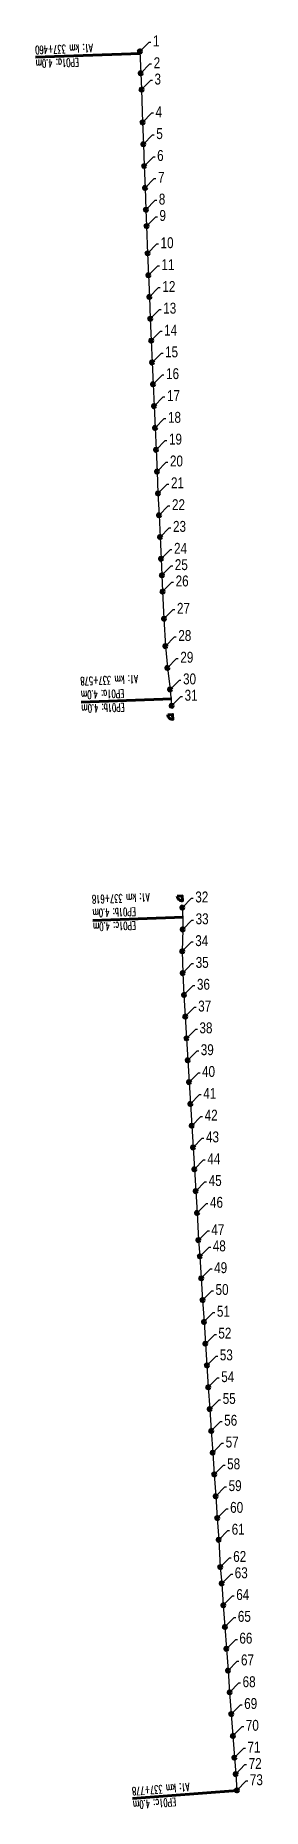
# Model space of a CAD drawing. Header units: metres. Extents: x 7402779 to 7405920, y 5696902 to 5712005.
# Drawn here: x 7402778.6 to 7402820.2, y 5710291.4 to 5710616.1 of the extents above; entities that cross this region are included whole.
import ezdxf

# ---------------------------------------------------------------- set-up
doc = ezdxf.new("R2010")
doc.units = ezdxf.units.M
for name, color, linetype in [('Drzwi ewakuacyjne', 100, 'Continuous'), ('Ekran_akustyczny', 100, 'Continuous'), ('Ekran_akustyczny_4m_opis', 7, 'Continuous'), ('Ekran_akustyczny_pale', 100, 'Continuous'), ('Ekran_akustyczny_pale_opis', 1, 'Continuous')]:
    doc.layers.add(name, color=color, linetype=linetype)
doc.styles.add('CDMSTYLE', font='CDMSIMPL', dxfattribs={"width": 0.8, "bigfont": 'CDMBIGPL'})
doc.styles.add('simplex 0.60', font='simplex.shx', dxfattribs={"width": 0.6})
doc.dimstyles.new('CDM-ME200MM', dxfattribs={"dimscale": 0.2, "dimtxt": 2.5, "dimasz": 1.5, "dimexe": 1.5, "dimexo": 5, "dimgap": 0.5, "dimtad": 1, "dimdec": 0, "dimlfac": 1000, "dimrnd": 1, "dimzin": 9, "dimtxsty": 'CDMSTYLE', "dimblk": 'OBLIQUE', "dimcen": 2.5, "dimdle": 1.5, "dimclrd": 9, "dimclre": 9, "dimadec": 1, "dimazin": 2, "dimtfac": 1, "dimtdec": 0, "dimtix": 1, "dimtmove": 2, "dimatfit": 3, "dimldrblk": 'NONE', "dimfxl": 1, "dimtvp": 1, "dimtolj": 1, "dimtzin": 0, "dimlwd": 25, "dimlwe": 25, "dimarcsym": 0})

msp = doc.modelspace()

# ---------------------------------------------------------------- texts
at = {"layer": 'Ekran_akustyczny_4m_opis', "lineweight": 100, "char_height": 1.5, "attachment_point": 9, "style": 'simplex 0.60'}
for s, insert, rotation in [('A1: km 337+460', (7402778.57, 5710614.16), 182.0585), ('EP01a: 4.0m', (7402778.66, 5710611.64), 182.0585), ('A1: km 337+578', (7402786.85, 5710498.58), 182.0585), ('EP01a: 4.0m', (7402786.94, 5710496.05), 182.0585), ('EP01b: 4.0m', (7402787.03, 5710493.53), 182.0585), ('A1: km 337+618', (7402788.97, 5710458.63), 182.0585), ('EP01b: 4.0m', (7402789.06, 5710456.1), 182.0585), ('EP01c: 4.0m', (7402789.15, 5710453.58), 182.0585), ('A1: km 337+778', (7402796.27, 5710295.29), 184.3266), ('EP01c: 4.0m', (7402796.46, 5710292.77), 184.3266)]:
    msp.add_mtext(s, dxfattribs=dict(at, insert=insert, rotation=rotation))
at = {"layer": 'Ekran_akustyczny_pale_opis', "color": 1, "lineweight": 100, "char_height": 2, "attachment_point": 4, "style": 'CDMSTYLE'}
for s, insert in [('1', (7402800.14, 5710615.09)), ('2', (7402800.28, 5710611.09)), ('3', (7402800.43, 5710608.09)), ('4', (7402800.61, 5710602.1)), ('5', (7402800.76, 5710598.1)), ('6', (7402800.91, 5710594.1)), ('7', (7402801.07, 5710590.11)), ('8', (7402801.22, 5710586.11)), ('9', (7402801.34, 5710583.11)), ('10', (7402801.54, 5710578.12)), ('11', (7402801.7, 5710574.12)), ('12', (7402801.87, 5710570.12)), ('13', (7402802.03, 5710566.13)), ('14', (7402802.2, 5710562.13)), ('15', (7402802.37, 5710558.13)), ('16', (7402802.55, 5710554.14)), ('17', (7402802.72, 5710550.14)), ('18', (7402802.9, 5710546.14)), ('19', (7402803.08, 5710542.15)), ('20', (7402803.26, 5710538.15)), ('21', (7402803.44, 5710534.16)), ('22', (7402803.63, 5710530.16)), ('23', (7402803.82, 5710526.17)), ('24', (7402804.01, 5710522.17)), ('25', (7402804.15, 5710519.17)), ('26', (7402804.3, 5710516.18)), ('27', (7402804.54, 5710511.18)), ('28', (7402804.79, 5710506.19)), ('29', (7402805.16, 5710502.21)), ('30', (7402805.66, 5710498.24)), ('31', (7402805.94, 5710495.25)), ('32', (7402807.9, 5710458.31)), ('33', (7402807.96, 5710454.31)), ('34', (7402807.89, 5710450.31)), ('35', (7402807.97, 5710446.32)), ('36', (7402808.2, 5710442.32)), ('37', (7402808.43, 5710438.33)), ('38', (7402808.66, 5710434.34)), ('39', (7402808.9, 5710430.34)), ('40', (7402809.13, 5710426.35)), ('41', (7402809.37, 5710422.36)), ('42', (7402809.61, 5710418.36)), ('43', (7402809.86, 5710414.37)), ('44', (7402810.1, 5710410.38)), ('45', (7402810.35, 5710406.39)), ('46', (7402810.59, 5710402.39)), ('47', (7402810.84, 5710397.4)), ('48', (7402811.1, 5710394.41)), ('49', (7402811.35, 5710390.42)), ('50', (7402811.61, 5710386.43)), ('51', (7402811.86, 5710382.44)), ('52', (7402812.12, 5710378.44)), ('53', (7402812.39, 5710374.45)), ('54', (7402812.65, 5710370.46)), ('55', (7402812.92, 5710366.47)), ('56', (7402813.19, 5710362.48)), ('57', (7402813.46, 5710358.49)), ('58', (7402813.73, 5710354.5)), ('59', (7402814, 5710350.51)), ('60', (7402814.28, 5710346.52)), ('61', (7402814.56, 5710342.53)), ('62', (7402814.84, 5710337.54)), ('63', (7402815.12, 5710334.55)), ('64', (7402815.4, 5710330.56)), ('65', (7402815.69, 5710326.57)), ('66', (7402815.97, 5710322.58)), ('67', (7402816.26, 5710318.59)), ('68', (7402816.56, 5710314.6)), ('69', (7402816.85, 5710310.61)), ('70', (7402817.15, 5710306.62)), ('71', (7402817.44, 5710302.63)), ('72', (7402817.67, 5710299.64)), ('73', (7402817.89, 5710296.65))]:
    msp.add_mtext(s, dxfattribs=dict(at, insert=insert))

# ---------------------------------------------------------------- blocks, each defined once
blk = doc.blocks.new('_None')
blk = doc.blocks.new('_OBLIQUE')
at = {"color": 0, "linetype": 'ByBlock'}
blk.add_line((-0.5, -0.5), (0.5, 0.5), dxfattribs=at)

# ---------------------------------------------------------------- linework, layer by layer
at = {"layer": 'Drzwi ewakuacyjne', "lineweight": 100}
for points in [[(7402802.85, 5710491.7, 0.414214), (7402803.8, 5710490.85), (7402803.75, 5710491.75)], [(7402804.61, 5710458.48, 0.414214), (7402805.56, 5710457.63), (7402805.51, 5710458.53)]]:
    msp.add_lwpolyline(points, format="xyb", close=True, dxfattribs=at)
at = {"layer": 'Ekran_akustyczny', "linetype": 'Continuous', "lineweight": -3}
for points in [[(7402797.77, 5710613.16), (7402797.91, 5710609.17), (7402798.06, 5710606.17), (7402798.24, 5710600.17), (7402798.39, 5710596.18), (7402798.54, 5710592.18), (7402798.7, 5710588.18), (7402798.85, 5710584.18), (7402798.97, 5710581.19), (7402799.17, 5710576.19), (7402799.33, 5710572.19), (7402799.5, 5710568.2), (7402799.66, 5710564.2), (7402799.83, 5710560.21), (7402800, 5710556.21), (7402800.18, 5710552.21), (7402800.35, 5710548.22), (7402800.53, 5710544.22), (7402800.71, 5710540.22), (7402800.89, 5710536.23), (7402801.07, 5710532.23), (7402801.26, 5710528.24), (7402801.45, 5710524.24), (7402801.64, 5710520.25), (7402801.78, 5710517.25), (7402801.92, 5710514.25), (7402802.17, 5710509.26), (7402802.42, 5710504.26), (7402802.79, 5710500.29), (7402803.29, 5710496.32), (7402803.57, 5710493.33)], [(7402805.53, 5710456.38), (7402805.59, 5710452.39), (7402805.51, 5710448.39), (7402805.6, 5710444.39), (7402805.83, 5710440.4), (7402806.06, 5710436.41), (7402806.29, 5710432.41), (7402806.53, 5710428.42), (7402806.76, 5710424.43), (7402807, 5710420.43), (7402807.24, 5710416.44), (7402807.49, 5710412.45), (7402807.73, 5710408.46), (7402807.98, 5710404.46), (7402808.22, 5710400.47), (7402808.47, 5710395.48), (7402808.73, 5710392.49), (7402808.98, 5710388.5), (7402809.24, 5710384.5), (7402809.5, 5710380.51), (7402809.75, 5710376.52), (7402810.02, 5710372.53), (7402810.28, 5710368.54), (7402810.55, 5710364.55), (7402810.82, 5710360.55), (7402811.08, 5710356.56), (7402811.36, 5710352.57), (7402811.63, 5710348.58), (7402811.91, 5710344.59), (7402812.18, 5710340.6), (7402812.46, 5710335.61), (7402812.75, 5710332.62), (7402813.03, 5710328.63), (7402813.32, 5710324.64), (7402813.61, 5710320.65), (7402813.89, 5710316.66), (7402814.19, 5710312.67), (7402814.48, 5710308.68), (7402814.78, 5710304.7), (7402815.07, 5710300.71), (7402815.3, 5710297.71), (7402815.52, 5710294.72)]]:
    msp.add_lwpolyline(points, dxfattribs=at)
at = {"layer": 'Ekran_akustyczny_4m_opis', "lineweight": 100}
for p, q in [((7402778.64, 5710612.1), (7402797.88, 5710612.79)), ((7402787.01, 5710493.99), (7402803.6, 5710494.59)), ((7402789.14, 5710454.04), (7402805.73, 5710454.64)), ((7402796.43, 5710293.23), (7402815.63, 5710294.69))]:
    msp.add_line(p, q, dxfattribs=at)
at = {"layer": 'Ekran_akustyczny_pale', "lineweight": 100}
for centre in [(7402797.77, 5710613.16), (7402797.91, 5710609.17), (7402798.06, 5710606.17), (7402798.24, 5710600.17), (7402798.39, 5710596.18), (7402798.54, 5710592.18), (7402798.7, 5710588.18), (7402798.85, 5710584.18), (7402798.97, 5710581.19), (7402799.17, 5710576.19), (7402799.33, 5710572.19), (7402799.5, 5710568.2), (7402799.66, 5710564.2), (7402799.83, 5710560.2), (7402800, 5710556.21), (7402800.18, 5710552.21), (7402800.35, 5710548.22), (7402800.53, 5710544.22), (7402800.71, 5710540.22), (7402800.89, 5710536.23), (7402801.07, 5710532.23), (7402801.26, 5710528.24), (7402801.45, 5710524.24), (7402801.64, 5710520.25), (7402801.78, 5710517.25), (7402801.92, 5710514.25), (7402802.17, 5710509.26), (7402802.42, 5710504.26), (7402802.79, 5710500.28), (7402803.29, 5710496.32), (7402803.57, 5710493.33), (7402805.53, 5710456.38), (7402805.59, 5710452.39), (7402805.51, 5710448.39), (7402805.6, 5710444.39), (7402805.83, 5710440.4), (7402806.06, 5710436.41), (7402806.29, 5710432.41), (7402806.53, 5710428.42), (7402806.76, 5710424.43), (7402807, 5710420.43), (7402807.24, 5710416.44), (7402807.49, 5710412.45), (7402807.73, 5710408.46), (7402807.98, 5710404.46), (7402808.22, 5710400.47), (7402808.47, 5710395.48), (7402808.73, 5710392.49), (7402808.98, 5710388.49), (7402809.24, 5710384.5), (7402809.49, 5710380.51), (7402809.75, 5710376.52), (7402810.02, 5710372.53), (7402810.28, 5710368.54), (7402810.55, 5710364.55), (7402810.82, 5710360.55), (7402811.09, 5710356.56), (7402811.36, 5710352.57), (7402811.63, 5710348.58), (7402811.91, 5710344.59), (7402812.19, 5710340.6), (7402812.46, 5710335.61), (7402812.75, 5710332.62), (7402813.03, 5710328.63), (7402813.32, 5710324.64), (7402813.6, 5710320.65), (7402813.89, 5710316.66), (7402814.19, 5710312.67), (7402814.48, 5710308.68), (7402814.78, 5710304.7), (7402815.07, 5710300.71), (7402815.3, 5710297.71), (7402815.52, 5710294.72)]:
    msp.add_circle(centre, 0.3, dxfattribs=at)

msp.set_redraw_order([(e.dxf.handle, doc.entitydb.next_handle()) for e in msp.query("TEXT MTEXT ATTDEF DIMENSION ARC_DIMENSION")])  # texts and dimensions are drawn at this point

# ---------------------------------------------------------------- leaders
at = {"layer": 'Ekran_akustyczny_pale_opis', "color": 1, "lineweight": 100, "annotation_type": 0, "has_hookline": 1, "hookline_direction": 0}
for points, text_width in [([(7402797.77, 5710613.16), (7402799.46, 5710614.88), (7402799.76, 5710614.88)], 0.381), ([(7402797.91, 5710609.17), (7402799.6, 5710610.88), (7402799.9, 5710610.88)], 1.07), ([(7402798.06, 5710606.17), (7402799.75, 5710607.88), (7402800.05, 5710607.88)], 1.07), ([(7402798.24, 5710600.17), (7402799.93, 5710601.89), (7402800.23, 5710601.89)], 1.14), ([(7402798.39, 5710596.18), (7402800.08, 5710597.89), (7402800.38, 5710597.89)], 1.07), ([(7402798.54, 5710592.18), (7402800.23, 5710593.89), (7402800.53, 5710593.89)], 0.99), ([(7402798.7, 5710588.18), (7402800.39, 5710589.89), (7402800.69, 5710589.89)], 1.07), ([(7402798.85, 5710584.18), (7402800.54, 5710585.9), (7402800.84, 5710585.9)], 1.07), ([(7402798.97, 5710581.19), (7402800.66, 5710582.9), (7402800.96, 5710582.9)], 0.99), ([(7402799.17, 5710576.19), (7402800.86, 5710577.9), (7402801.16, 5710577.9)], 2.29), ([(7402799.33, 5710572.19), (7402801.02, 5710573.91), (7402801.32, 5710573.91)], 1.6), ([(7402799.5, 5710568.2), (7402801.19, 5710569.91), (7402801.49, 5710569.91)], 2.29), ([(7402799.66, 5710564.2), (7402801.36, 5710565.91), (7402801.66, 5710565.91)], 2.29), ([(7402799.83, 5710560.2), (7402801.52, 5710561.92), (7402801.82, 5710561.92)], 2.36), ([(7402800, 5710556.21), (7402801.69, 5710557.92), (7402801.99, 5710557.92)], 2.29), ([(7402800.18, 5710552.21), (7402801.87, 5710553.92), (7402802.17, 5710553.92)], 2.21), ([(7402800.35, 5710548.22), (7402802.04, 5710549.93), (7402802.34, 5710549.93)], 2.29), ([(7402800.53, 5710544.22), (7402802.22, 5710545.93), (7402802.52, 5710545.93)], 2.29), ([(7402800.71, 5710540.22), (7402802.4, 5710541.94), (7402802.7, 5710541.94)], 2.21), ([(7402800.89, 5710536.23), (7402802.58, 5710537.94), (7402802.88, 5710537.94)], 2.59), ([(7402801.07, 5710532.23), (7402802.76, 5710533.94), (7402803.06, 5710533.94)], 1.9), ([(7402801.26, 5710528.24), (7402802.95, 5710529.95), (7402803.25, 5710529.95)], 2.59), ([(7402801.45, 5710524.24), (7402803.14, 5710525.95), (7402803.44, 5710525.95)], 2.59), ([(7402801.64, 5710520.25), (7402803.33, 5710521.96), (7402803.63, 5710521.96)], 2.67), ([(7402801.78, 5710517.25), (7402803.47, 5710518.96), (7402803.77, 5710518.96)], 2.59), ([(7402801.92, 5710514.25), (7402803.62, 5710515.97), (7402803.92, 5710515.97)], 2.51), ([(7402802.17, 5710509.26), (7402803.86, 5710510.97), (7402804.16, 5710510.97)], 2.59), ([(7402802.42, 5710504.26), (7402804.11, 5710505.98), (7402804.41, 5710505.98)], 2.59), ([(7402802.79, 5710500.28), (7402804.48, 5710502), (7402804.78, 5710502)], 2.51), ([(7402803.29, 5710496.32), (7402804.98, 5710498.03), (7402805.28, 5710498.03)], 2.59), ([(7402803.57, 5710493.33), (7402805.26, 5710495.04), (7402805.56, 5710495.04)], 1.9), ([(7402805.53, 5710456.38), (7402807.22, 5710458.1), (7402807.52, 5710458.1)], 2.59), ([(7402805.59, 5710452.39), (7402807.28, 5710454.1), (7402807.58, 5710454.1)], 2.59), ([(7402805.51, 5710448.39), (7402807.21, 5710450.1), (7402807.51, 5710450.1)], 2.67), ([(7402805.6, 5710444.39), (7402807.29, 5710446.11), (7402807.59, 5710446.11)], 2.59), ([(7402805.83, 5710440.4), (7402807.52, 5710442.11), (7402807.82, 5710442.11)], 2.51), ([(7402806.06, 5710436.41), (7402807.75, 5710438.12), (7402808.05, 5710438.12)], 2.59), ([(7402806.29, 5710432.41), (7402807.99, 5710434.13), (7402808.29, 5710434.13)], 2.59), ([(7402806.53, 5710428.42), (7402808.22, 5710430.13), (7402808.52, 5710430.13)], 2.51), ([(7402806.76, 5710424.43), (7402808.46, 5710426.14), (7402808.76, 5710426.14)], 2.59), ([(7402807, 5710420.43), (7402808.69, 5710422.15), (7402808.99, 5710422.15)], 1.9), ([(7402807.24, 5710416.44), (7402808.93, 5710418.15), (7402809.23, 5710418.15)], 2.59), ([(7402807.49, 5710412.45), (7402809.18, 5710414.16), (7402809.48, 5710414.16)], 2.59), ([(7402807.73, 5710408.46), (7402809.42, 5710410.17), (7402809.72, 5710410.17)], 2.67), ([(7402807.98, 5710404.46), (7402809.67, 5710406.18), (7402809.97, 5710406.18)], 2.59), ([(7402808.22, 5710400.47), (7402809.92, 5710402.18), (7402810.22, 5710402.18)], 2.51), ([(7402808.47, 5710395.48), (7402810.17, 5710397.19), (7402810.47, 5710397.19)], 2.59), ([(7402808.73, 5710392.49), (7402810.42, 5710394.2), (7402810.72, 5710394.2)], 2.59), ([(7402808.98, 5710388.49), (7402810.67, 5710390.21), (7402810.97, 5710390.21)], 2.51), ([(7402809.24, 5710384.5), (7402810.93, 5710386.22), (7402811.23, 5710386.22)], 2.59), ([(7402809.49, 5710380.51), (7402811.19, 5710382.22), (7402811.49, 5710382.22)], 1.9), ([(7402809.75, 5710376.52), (7402811.45, 5710378.23), (7402811.75, 5710378.23)], 2.59), ([(7402810.02, 5710372.53), (7402811.71, 5710374.24), (7402812.01, 5710374.24)], 2.59), ([(7402810.28, 5710368.54), (7402811.97, 5710370.25), (7402812.27, 5710370.25)], 2.67), ([(7402810.55, 5710364.55), (7402812.24, 5710366.26), (7402812.54, 5710366.26)], 2.59), ([(7402810.82, 5710360.55), (7402812.51, 5710362.27), (7402812.81, 5710362.27)], 2.51), ([(7402811.09, 5710356.56), (7402812.78, 5710358.28), (7402813.08, 5710358.28)], 2.59), ([(7402811.36, 5710352.57), (7402813.05, 5710354.29), (7402813.35, 5710354.29)], 2.59), ([(7402811.63, 5710348.58), (7402813.32, 5710350.3), (7402813.62, 5710350.3)], 2.51), ([(7402811.91, 5710344.59), (7402813.6, 5710346.3), (7402813.9, 5710346.3)], 2.59), ([(7402812.19, 5710340.6), (7402813.88, 5710342.31), (7402814.18, 5710342.31)], 1.9), ([(7402812.46, 5710335.61), (7402814.16, 5710337.32), (7402814.46, 5710337.32)], 2.59), ([(7402812.75, 5710332.62), (7402814.44, 5710334.33), (7402814.74, 5710334.33)], 2.59), ([(7402813.03, 5710328.63), (7402814.72, 5710330.34), (7402815.02, 5710330.34)], 2.67), ([(7402813.32, 5710324.64), (7402815.01, 5710326.35), (7402815.31, 5710326.35)], 2.59), ([(7402813.6, 5710320.65), (7402815.3, 5710322.36), (7402815.6, 5710322.36)], 2.51), ([(7402813.89, 5710316.66), (7402815.59, 5710318.38), (7402815.89, 5710318.38)], 2.59), ([(7402814.19, 5710312.67), (7402815.88, 5710314.39), (7402816.18, 5710314.39)], 2.59), ([(7402814.48, 5710308.68), (7402816.17, 5710310.4), (7402816.47, 5710310.4)], 2.51), ([(7402814.78, 5710304.7), (7402816.47, 5710306.41), (7402816.77, 5710306.41)], 2.59), ([(7402815.07, 5710300.71), (7402816.76, 5710302.42), (7402817.06, 5710302.42)], 1.9), ([(7402815.3, 5710297.71), (7402816.99, 5710299.43), (7402817.29, 5710299.43)], 2.59), ([(7402815.52, 5710294.72), (7402817.21, 5710296.44), (7402817.51, 5710296.44)], 2.59)]:
    msp.add_leader(points, dimstyle='CDM-ME200MM', override={"dimtxt": 3.5, "dimgap": 0.5, "dimtad": 0, "dimzin": 0, "dimclrd": 1}, dxfattribs=dict(at, text_width=text_width))

doc.saveas('drawing.dxf')
